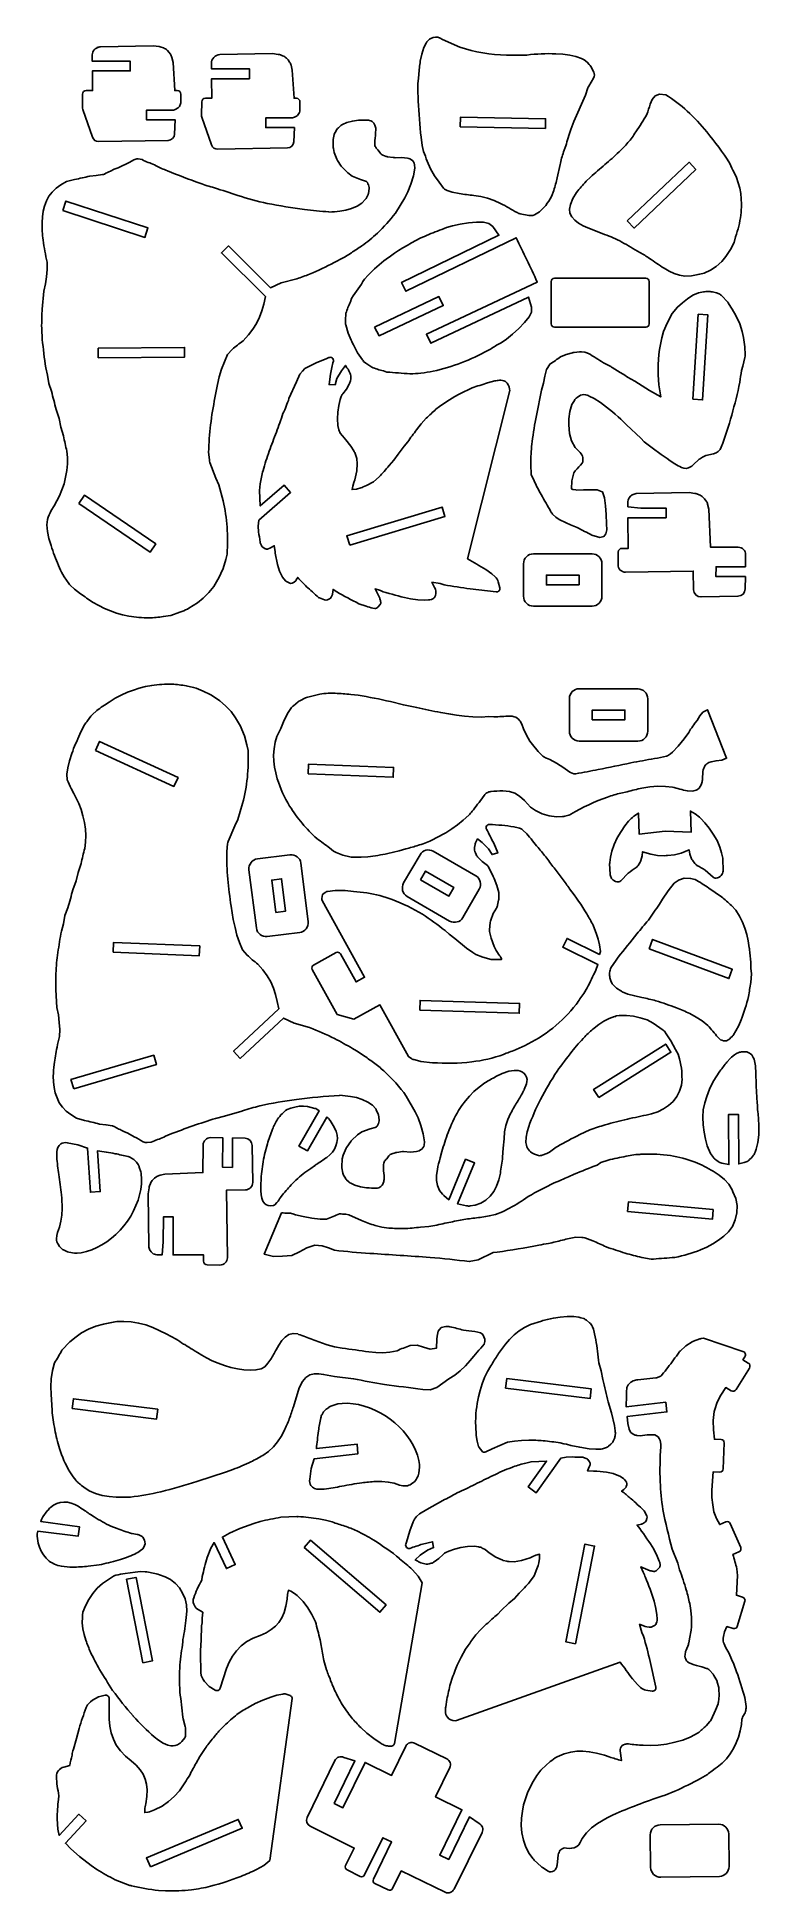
# Model space of a CAD drawing. Extents: x 0 to 446, y 0 to 1146.
import ezdxf

# ---------------------------------------------------------------- set-up
doc = ezdxf.new("R2010")
doc.units = 0
doc.layers.add('Layer_1', color=1, linetype='CONTINUOUS')

msp = doc.modelspace()

# ---------------------------------------------------------------- linework, layer by layer
at = {"layer": 'Layer_1'}
for points in [[(88.1, 1104, -0.145), (86.6, 1102.3), (85.7, 1101.8, -0.1361), (83.7, 1101.2), (67.6, 1101.2), (67.6, 1095.1), (85.3, 1095.1), (84.9, 1086.4, -0.3931), (80.9, 1082.5), (38, 1081.8, -0.3249), (34.1, 1084.5), (28.2, 1101.6, -0.0823), (28, 1103), (28.1, 1111, -0.411), (30.3, 1113.3), (34.2, 1113.3), (34.1, 1125.4), (57.5, 1125.4), (57.5, 1131.4), (34, 1131.4), (34, 1134.6, -0.1263), (34.7, 1137.6, -0.1498), (37.4, 1139.9), (37.1, 1139.8, -0.112), (39.2, 1140.3), (71.7, 1140.9), (75.4, 1140.4, -0.0536), (76.6, 1140.1), (78.1, 1139.6, -0.1155), (80.4, 1138.1), (81.4, 1137), (82.3, 1135.7, -0.0935), (83.2, 1133.7), (83.9, 1130.6), (85, 1113.3), (86.5, 1113.3, -0.4142), (88.8, 1111), (88.8, 1106.2, -0.1239), (88.1, 1104)], [(161.9, 1099.7, -0.1564), (160.2, 1097.5), (159.3, 1097, -0.1361), (157.2, 1096.4), (141.2, 1096.4), (141.2, 1090.4), (158.9, 1090.4), (158.4, 1081.6, -0.3931), (154.5, 1077.8), (111.5, 1077, -0.3249), (107.6, 1079.7), (101.7, 1096.8, -0.0896), (101.5, 1098.3), (101.6, 1106.3, -0.411), (103.9, 1108.5), (107.8, 1108.5), (107.7, 1120.6), (131.1, 1120.6), (131.1, 1126.7), (107.6, 1126.7), (107.6, 1129.9, -0.41), (112.8, 1135.5), (145.3, 1136.1), (148.9, 1135.6, -0.0536), (150.2, 1135.3), (151.6, 1134.8, -0.1155), (153.9, 1133.3), (154.9, 1132.3), (155.9, 1130.9, -0.0935), (156.8, 1128.9), (157.5, 1125.9), (158.6, 1108.5), (160.1, 1108.5, -0.4142), (162.3, 1106.2), (162.3, 1101.4, -0.114), (161.9, 1099.7)], [(251.6, 1052.3), (250.9, 1052.9), (248.2, 1056.6), (245.4, 1060.6), (242.8, 1065), (240.8, 1069.6, 0.0106), (238.6, 1075.7), (237.8, 1079.3), (237.1, 1084.4, -0.0146), (235.3, 1106.8, -0.0246), (235.2, 1119.1), (235.6, 1123, -0.0133), (236.6, 1131.5), (237.5, 1135.7), (238.7, 1139.8), (240.1, 1142.5, -0.1563), (243.1, 1145.5, -0.2471), (248.8, 1145.7), (250.2, 1144.9), (260.9, 1140.1, 0.0697), (289.8, 1135.1, 0.0164), (302.4, 1135.2, -0.0391), (320.2, 1136), (324.5, 1135.7), (328.9, 1135.1), (332.6, 1134.3), (336.1, 1133.1, -0.0779), (337.8, 1132.2), (339.6, 1130.8), (340.9, 1129.4, -0.0621), (341.8, 1128.2), (343.7, 1124.6, -0.2338), (343.6, 1121), (340.6, 1115.9, 0.0492), (340.1, 1114.9), (338.6, 1110.5), (331.3, 1094.2), (329.5, 1089.2, 0.0058), (326.4, 1079.1), (325, 1075.4, 0.0225), (322.9, 1067.5), (321.1, 1059.4, -0.0215), (319, 1051.6), (317.6, 1047.8, -0.0074), (314.1, 1042.3), (310.2, 1038.4), (308.2, 1037.1, -0.2031), (303.6, 1036.1), (298.2, 1037.1, -0.0847), (296.3, 1037.9, 0.0202), (286.1, 1043.5), (282.1, 1045.3), (278.1, 1046.8), (273.9, 1047.9), (269.7, 1048.5, -0.0101), (260.6, 1049.6), (256.2, 1050.5), (253.1, 1051.6, -0.0667), (251.6, 1052.3)], [(422.8, 1007.6), (422.8, 1007.6), (419.3, 1004.5), (415.7, 1002.3), (411.9, 1000.4, -0.0077), (404.1, 998.9), (400, 998.6), (396.7, 999.2), (393.4, 1000.3), (390.2, 1001.7), (387.1, 1003.5, -0.0121), (378.1, 1009.6, 0.0216), (372.1, 1013.3), (369.2, 1014.8, 0.025), (358.3, 1021.1), (354.5, 1022.9, -0.0137), (348.9, 1025), (343.1, 1027.2, -0.0231), (337.1, 1029.8), (334.3, 1031.4), (331.9, 1033.2), (330.1, 1035.3), (329, 1037.5), (328.7, 1040.1), (329.4, 1042.9), (330.7, 1046.6), (333.1, 1050.4, -0.0171), (338.9, 1057.2), (341.7, 1059.8, -0.0077), (350.5, 1067.5, 0.0131), (359.3, 1075.4, 0.0189), (364.8, 1081.1, 0.0172), (369.7, 1087.7, 0.0147), (376.4, 1098.5, 0.0185), (378.6, 1104.9), (379.8, 1107.8), (381.6, 1110), (384.2, 1111.1), (388.1, 1110.7, -0.0505), (401.4, 1100.6, -0.0325), (413.5, 1087.7, -0.0296), (427.7, 1068.3, 0.0663), (430.4, 1062.7), (431.8, 1059.5), (432.9, 1056.2), (433.8, 1052.9), (434.4, 1049.6), (434.7, 1046.3), (434.9, 1043, -0.0279), (434.5, 1036.3, -0.0532), (431.2, 1023), (430.4, 1019.5), (428.1, 1015), (425.3, 1010.7), (422.8, 1007.6)], [(180.2, 1038.2, 0.025), (186.9, 1038.8), (190.5, 1039.4), (194.2, 1040.5), (197.6, 1041.9), (200.5, 1043.8), (202.7, 1046.1, 0.0739), (203.1, 1046.5), (204.3, 1049, 0.0807), (204.5, 1049.7), (205, 1052.7, 0.1382), (204.2, 1055.7), (203.9, 1056.4, 0.2108), (202.7, 1057.4), (199.7, 1058.4), (194.5, 1060.4), (191.9, 1062.4), (188.3, 1065.9, -0.0509), (187.8, 1066.5), (185.5, 1070.1, -0.0538), (185.1, 1070.8), (183.5, 1075.1), (182.9, 1077.4), (182.8, 1078.1), (182.7, 1081.8, -0.0771), (182.8, 1083.1), (183.5, 1086.2, -0.0794), (184, 1087.4), (185.1, 1089.3, -0.0812), (186, 1090.3), (187.6, 1091.7, -0.0672), (188.5, 1092.3), (191.2, 1093.5), (194.7, 1094.4), (198.5, 1094.9, -0.0195), (204.5, 1094.9, -0.1996), (207.4, 1093.6, -0.1353), (208.6, 1091.8), (208.9, 1090.7, -0.0744), (209.1, 1089.5), (209, 1086.9, 0.0166), (208.5, 1081, 0.0669), (208.6, 1079.4, 0.1607), (209.8, 1077.2), (210.4, 1076.6), (211.7, 1074.8, 0.1461), (213.5, 1073.4), (215.5, 1072.6, 0.0532), (216.4, 1072.4), (219.9, 1071.9, 0.0416), (221.1, 1071.8), (224.9, 1071.9), (228.6, 1071.5, -0.1027), (230.2, 1071), (231.1, 1070.5, -0.2431), (233.1, 1067.4), (233.3, 1065.4), (232.4, 1060.6), (230.8, 1055.5), (228.9, 1050.7), (227.1, 1047), (221.2, 1037.5, -0.0371), (210.1, 1025.2, -0.0345), (200.4, 1017.3, 0.0125), (194, 1013), (189.7, 1010.4, 0.0072), (183.5, 1007.1, -0.0249), (168.2, 999.9, -0.0147), (160.3, 997), (150.7, 994.5), (144.1, 991.5), (118.1, 1017.3), (113.8, 1013), (141, 986.1), (140, 981.4), (138.7, 977.2), (137.3, 973.2), (135.4, 969.4), (133.2, 965.8), (130.5, 962.3), (127.2, 958.7, 0.0117), (120.4, 953.4), (117.5, 950.2), (115.6, 945.8), (113.9, 941.2), (112.4, 936.4), (111.3, 931.7, 0.0069), (108.3, 915.2, 0.0225), (106.3, 898.4, 0.0154), (105.9, 889.9), (106.4, 885.1, 0.067), (106.7, 883.5), (110.4, 873.9), (112.2, 869.8), (114.9, 859.9, -0.0728), (117.3, 827), (116.5, 823.6), (114.8, 818.1), (111.9, 811.8), (111.6, 811.2), (109, 807), (106.1, 803.3), (102.6, 799.8), (99, 796.8), (93.7, 793.5), (92.9, 793, -0.0065), (88.1, 791), (82.5, 789.1), (77.9, 788.3, -0.0193), (69.1, 787.5, -0.0363), (56.7, 788.7), (52.8, 789.5), (49, 790.5), (45.3, 791.8), (41.6, 793.3), (38, 795.2), (34.2, 797.2, 0.0061), (26.8, 802.4), (23.1, 805.2), (20.4, 807.8, -0.0474), (19.6, 808.7), (16.6, 813), (15.8, 814.3, -0.026), (13.2, 820, -0.0206), (8.6, 832.2), (7.3, 836.6), (6.3, 841), (5.9, 845), (6.3, 848.4, -0.0149), (8.7, 853.8), (10.5, 856.7), (13.8, 863), (15.3, 866.6), (16.6, 870.4), (17.6, 874.4), (18.3, 878.5), (18.7, 882.6), (18.7, 886.6), (18.3, 890.5, -0.0094), (16.3, 899.9), (14.7, 905.4), (13.6, 910.7), (11.7, 916.3, -0.0045), (8.9, 927.6), (7.3, 932.3), (6.5, 937.4), (5.4, 942.1, -0.0169), (3.2, 959.6, -0.0161), (2.8, 968.3, -0.0121), (3.1, 978.3), (4.1, 989.3), (5.1, 993.8), (5.8, 998.3), (6.2, 1002.8), (6.1, 1007.2, -0.0203), (3.7, 1020.9, -0.036), (3.1, 1031.7), (3.3, 1035.2), (3.8, 1038.7), (4.6, 1041.9), (5.7, 1045.1), (7.3, 1048), (9.2, 1050.6), (11.7, 1053), (14.6, 1055.1), (18.2, 1057.1), (23.1, 1058.4, 0.0166), (32.5, 1060.4), (36.4, 1060.7), (40.4, 1061.4, 0.0716), (41.5, 1061.7, -0.0166), (45.3, 1063.5), (47.6, 1064.7), (50, 1065.6), (57.2, 1069.1), (59.8, 1070.5, -0.16), (62.3, 1071), (64.8, 1070.6, 0.0201), (72.4, 1067.4), (73.4, 1066.7, 0.0142), (80.4, 1063.7, 0.0095), (100.5, 1056, 0.0215), (109.5, 1053.2, -0.0044), (123.9, 1048.5, 0.0279), (142.1, 1043.6, 0.0205), (165, 1039.9, 0.0069), (180.1, 1038.3), (180.2, 1038.2)], [(190.4, 969.6), (190.3, 971.3), (190.7, 975.7, -0.0475), (193.4, 982.7), (194.2, 984.9, -0.0035), (202.2, 996.7), (204.4, 999.2, -0.0443), (215.6, 1009.2, -0.0469), (236.6, 1022, -0.0257), (247.1, 1026.4, -0.008), (252.7, 1028.6), (256.5, 1029.7), (261.2, 1030.7), (266.3, 1031.5), (271.3, 1031.9), (275.7, 1031.9), (278.9, 1031.2), (281.4, 1029.2), (285.1, 1023.9), (225, 994.8), (227.7, 989.3), (295.8, 1022.3, -0.0044), (308.8, 995), (240.4, 962.7), (243, 957.2), (303.3, 985.7), (305.2, 979.5), (305.2, 976.3), (303.7, 973.4), (301, 969.9), (297.5, 966.3), (293.6, 962.8), (289.9, 959.8), (286.6, 957.5), (284.4, 956.4, -0.0189), (278.3, 952.7, -0.0717), (244.5, 939.9, -0.0203), (237, 938.7, -0.0265), (230.2, 938.3, -0.0035), (215.9, 939.4), (213.8, 940.2, -0.0509), (206.6, 942.4), (202.9, 944.9), (201.6, 946, -0.0688), (200.9, 946.9), (197.9, 951.3), (195.7, 955.3, 0.0167), (193.8, 959.1), (192.1, 963.4), (190.5, 968.5, -0.0688), (190.4, 969.6)], [(317.4, 969.1), (317.4, 995.3, -0.4142), (319.5, 997.3), (375.9, 997.3, -0.4142), (377.9, 995.3), (377.9, 969.1, -0.4142), (375.9, 967.1), (319.5, 967.1, -0.4142), (317.4, 969.1)], [(421.6, 987.4, -0.0616), (423, 986.2), (426, 983, -0.0469), (426.7, 982.1), (428.4, 979.4), (429.1, 978.2), (431.5, 974.4), (433.8, 969.1), (435.3, 964.5), (436.1, 960.7), (437, 954.9), (437.1, 950.1, -0.0681), (437, 948.4), (435.7, 943), (434.9, 940.3, 0.0087), (433.9, 933.1, -0.0361), (422.4, 893, -0.2433), (417.7, 888.9), (412.9, 887.8, 0.0753), (411.2, 887.1), (409.8, 886.2, 0.0499), (408.8, 885.5), (405, 882, -0.0535), (403.4, 880.8, -0.2693), (397.9, 880.5, -0.0187), (393.7, 882.7), (390.9, 884.5), (389.1, 886), (385.3, 888.5), (379.8, 892.5), (374.9, 896.3), (372.8, 898.5), (363.8, 906.8), (362.1, 908.6, 0.0366), (347.8, 920.5), (343.9, 923.1), (340.9, 924.6, 0.0541), (339.7, 925.1, 0.1638), (335.5, 925.1), (333.4, 923.7, 0.1094), (331.7, 921.8), (330.2, 919.4), (329, 915), (328.3, 910.6), (328.2, 906.8), (328.8, 901.4), (330, 896.9), (332.3, 892.8), (335.3, 889.6, -0.2858), (336.6, 883.1, 0.0123), (332.3, 878.4, 0.1332), (330.9, 875.5), (330.2, 872.2), (330, 867.2), (330.7, 866.9), (332.7, 866.6), (332.8, 866.5), (337.4, 866.7, 0.0112), (345.8, 866.7), (348.9, 865.5), (349.1, 865.4), (350.3, 861.6), (351, 856.8), (351.3, 851.5, 0.0091), (351.8, 842), (351.2, 839.4), (349.9, 837.9), (347.4, 837.3), (342.5, 838.7, -0.012), (333.5, 843.4), (329.3, 845, 0.0088), (322.3, 848.4), (320.3, 849.8), (318.3, 851.7, -0.0737), (317.2, 853.1, 0.0058), (311.2, 863.7, -0.0177), (306.8, 872.2), (305.1, 876.2, -0.0217), (304.8, 884.2, -0.0255), (305.6, 896.4, -0.0181), (308.3, 912.5), (311.4, 928.2), (312.6, 932.6), (313.4, 936.9), (314.6, 941), (316.8, 944.4, 0.0063), (323.1, 948.7), (326.7, 950.3), (330.6, 951.3, -0.04), (331.5, 951.5), (334.8, 951.8, -0.057), (336.1, 951.8), (338.2, 951.6, -0.0968), (340.4, 950.8, -0.0233), (349.6, 945.1), (353.8, 943, 0.0314), (355.4, 942, 0.0136), (362.2, 937.9), (364.6, 936.2), (369, 933.7), (378, 928), (385, 924), (383.9, 931.4, -0.0744), (384.8, 956.5), (385.7, 960.5), (386.8, 964.5), (388.9, 969.5), (392, 975.5), (395.3, 979.5), (398.4, 982.2), (401.6, 984.7), (404.9, 986.8), (408.4, 988.3), (411.5, 988.9, -0.0545), (412.8, 989.1), (415.5, 989.1, -0.0545), (416.9, 988.9), (419.5, 988.3, -0.0955), (421.6, 987.4)], [(285.7, 806.1, -0.246544), (285.2, 804.3, -0.246544), (283.5, 803.6), (267.4, 805.5, -0.0143), (251.3, 808), (248.9, 808.7), (243.8, 809.6), (245.4, 806.4), (245.9, 805.3, -0.2542), (245.3, 800.1, -0.1572), (244.4, 799.4), (243.4, 799, -0.0739), (241.6, 798.6), (239.1, 798.4), (235.1, 798.7), (230.6, 799.4, -0.0251), (215.4, 803.2, -0.0497), (212.1, 804.4), (208.7, 805.4), (211.5, 799.8, -0.0284), (212.1, 797.7, -0.2469), (211.7, 795.8), (210.3, 794.1, -0.2473), (208.5, 793.4), (207.2, 793.6, -0.0407), (203.1, 794.7), (198.6, 796.3, -0.011), (185, 803.6), (182.7, 805.1), (182.4, 802.2, -0.081), (182.2, 801.6), (181.6, 800.3, -0.1684), (180.6, 799.3), (179.2, 798.6, -0.221), (177.5, 798.6), (174.3, 799.9, -0.0778), (173.8, 800.2, -0.0087), (166.2, 807, 0.0145), (161.5, 811.7), (160.9, 812.5), (160, 811, -0.0688), (159.7, 810.5), (159, 809.8, -0.1025), (158.3, 809.3), (157.4, 809, -0.2157), (155.7, 809.1), (153.9, 810, -0.101), (153.3, 810.5), (151.4, 812.8), (151.2, 813.2), (149.6, 816.5), (148.4, 820.6, -0.0212), (146.9, 828.5), (146.4, 832.1), (143.7, 830.6), (142.6, 830.2, -0.2382), (140.8, 830.3), (139.3, 831.3, -0.1538), (138.5, 832.2), (137.8, 833.9, -0.0694), (137.7, 834.4, 0.0108), (136.7, 840.7), (136.5, 844.3), (136.9, 847.9), (156.5, 865), (152.5, 869.6), (137.8, 856.7), (137.2, 866.3), (137.8, 870.4, -0.0203), (139.5, 878.5, -0.0199), (143.3, 890.5, -0.0043), (147.7, 902.2, 0.0122), (151.8, 913.7, 0.032), (155.5, 923), (160.1, 933.3), (162.3, 938.1), (163.8, 940), (165.3, 941.5), (167, 942.5), (172.2, 945), (178.9, 947.7), (180.1, 948.3, -0.280968), (182.2, 948.1, -0.280968), (182.9, 946.2, 0.0112), (181.2, 938), (180.3, 931.7), (184, 931.5), (185.1, 935.4), (187.9, 940.2), (190.3, 943.5), (191.3, 942, -0.0914), (192.5, 940.2), (193.2, 938.6, -0.1433), (193.6, 935.3), (193.4, 934, -0.0907), (192.7, 931.9), (191, 928.9), (188.7, 926, 0.0876), (187.7, 924.2), (187.1, 922.4), (186.2, 918.8), (185.6, 914.7), (185.4, 910.5), (185.7, 906.3), (186.3, 903.7, 0.0946), (187.2, 901.7), (188.5, 899.9), (190.6, 897.6), (193.6, 893.7), (195.5, 890.7, -0.049), (196.1, 889.6), (196.9, 887.3, -0.0586), (197.3, 885.9), (197.7, 882.8), (197.3, 878.3), (196.2, 872.8), (195.5, 871.1), (194.9, 869), (194.5, 866.8), (197.1, 867.1), (199.9, 867.9, 0.0432), (201.4, 868.4), (203.4, 869.3), (207.6, 871.5), (211.1, 874.6, 0.0197), (217.3, 881.6), (220.2, 884.9), (220.3, 884.9), (222.9, 888.7), (226.7, 893.7), (228.8, 896.2, -0.0078), (234.3, 903.8), (237.2, 907.5), (240.3, 910.9, -0.0091), (246.2, 916.4), (248.4, 918.2), (252.9, 921.3), (257.8, 924.3), (260.6, 925.8, 0.0096), (265.4, 928.1), (268.6, 929.6, -0.0047), (278.1, 932.7), (282.6, 933.9, -0.0265), (285.4, 934.3, -0.161), (289.1, 933.5, -0.2315), (291.7, 928.9), (291.8, 928), (265.8, 824.1, 0.004), (277, 817.5), (280.7, 814.7), (282.8, 812.9, -0.1564), (284.7, 809.8), (285.7, 806.1)], [(365.5, 861.6, -0.2511), (369.9, 864.3), (402.5, 864.9), (406.1, 864.4, -0.0536), (407.4, 864.1), (408.8, 863.6, -0.1155), (411.1, 862.1), (412.1, 861.1), (413.1, 859.7, -0.0935), (414, 857.7), (414.7, 854.6), (415.8, 831.2), (432.9, 831.2, -0.4175), (437.4, 826.6), (437.3, 819.1), (419.2, 819.1), (419.1, 813.1), (437.3, 813.1), (437.2, 805.4, -0.4058), (432.7, 800.9), (409.9, 800.5, -0.4142), (405.3, 804.9), (405.1, 816.5), (363.3, 815.8, -0.202757), (360, 817.1, -0.202757), (358.7, 820.4), (358.8, 828.2, -0.4106), (361.1, 830.5), (365, 830.5), (364.8, 849.4), (388.3, 849.4), (388.3, 855.4), (372.8, 855.4), (364.8, 856.2), (364.7, 858.7, -0.1263), (365.5, 861.6)], [(300.3, 821, -0.4142), (306.4, 827.1), (342.7, 827.1, -0.4142), (348.7, 821), (348.7, 800.9, -0.4142), (342.7, 794.8), (306.4, 794.8, -0.4142), (300.3, 800.9), (300.3, 821)], [(186.7, 492.6, 0.0154), (160.1, 490.1, 0.0269), (137.5, 486.1, 0.0189), (126.7, 483), (126.3, 482.9), (115.7, 479.8), (110.2, 478.4, 0.0162), (82.1, 468.6), (79.3, 467.4), (78.2, 466.7, 0.0201), (70.5, 463.7), (68, 463.4, -0.16), (65.5, 464, 0.0159), (59.9, 467.1), (55.9, 469.2), (53.5, 470.2, 0.0238), (50.4, 471.8), (47.5, 473.3, 0.0716), (46.5, 473.7), (42.5, 474.5), (38.5, 474.9, 0.0166), (29.2, 477.1), (24.3, 478.6), (20.8, 480.7), (17.9, 482.9), (15.6, 485.4), (13.7, 488.1), (12.3, 491), (11.2, 494.2), (10.5, 497.5), (10.1, 500.9), (10, 504.5, -0.0238), (10.5, 511.7, -0.0228), (12.3, 522.3, -0.0056), (13.8, 528.9), (14, 533.2), (13.7, 537.7), (13.1, 542.3), (12.2, 546.8), (11.6, 557.8, -0.0121), (11.6, 567.9, -0.0232), (12.8, 580.9, -0.0101), (15, 594), (16.3, 598.6), (17.2, 603.7), (19, 608.4, -0.0045), (22.1, 619.6), (24.1, 625.1), (25.4, 630.3), (27.1, 635.8, -0.0094), (29.4, 645.2), (29.9, 649), (30, 653.1), (29.8, 657.1), (29.2, 661.2), (28.3, 665.3), (27.1, 669.1), (25.7, 672.8), (22.6, 679.1), (21, 682.1, -0.0149), (18.6, 687.6), (18.4, 691), (18.9, 695), (20, 699.3), (21.4, 703.8, -0.0206), (26.4, 715.7, -0.026), (29.2, 721.4, -0.032), (31.1, 724), (33.2, 726.9, -0.0474), (34, 727.7), (36.8, 730.3, -0.0209), (44.5, 735.5), (48.1, 737.9), (51.9, 739.9), (55.7, 741.6), (59.4, 743), (63.1, 744.2), (66.9, 745.1), (70.8, 745.8, -0.0365), (83.3, 746.6, -0.0189), (92.1, 745.6), (96.6, 744.6, -0.0055), (102.6, 742.3), (106.9, 740.3), (107.7, 739.9), (112.9, 736.4), (116.4, 733.3), (119.8, 729.7), (122.5, 725.9), (125, 721.7), (125.4, 721), (128.1, 714.6), (129.5, 709.1), (130.3, 705.7, -0.0338), (129.8, 689, -0.0355), (126.9, 672.9), (123.9, 663), (122, 659), (118, 649.5, 0.067), (117.6, 647.9), (117.1, 643.2, 0.0296), (117.7, 626.2, 0.0147), (119.8, 609.5), (121.1, 601.2), (122.2, 596.4), (123.4, 591.6), (125, 587), (126.8, 582.6), (129.6, 579.2, 0.0117), (136.2, 573.7), (139.4, 570.1), (142, 566.4), (144.2, 562.8), (145.9, 558.9), (147.2, 554.9), (148.3, 550.6), (149.2, 546), (121.3, 519.9), (125.4, 515.4), (152.1, 540.4), (158.7, 537.2), (168.2, 534.5, -0.0298), (183.6, 527.7, -0.0151), (194.8, 521.5), (197.2, 520.2), (201.4, 517.5, 0.0125), (207.6, 513, -0.022), (214.1, 507.7, -0.049), (227.9, 492.2), (233.5, 482.5), (235.2, 478.7), (237, 473.9), (238.4, 468.8), (239.1, 463.9), (238.9, 461.9, -0.2431), (236.8, 458.9), (235.8, 458.4, -0.1027), (234.2, 457.9), (230.6, 457.6), (226.2, 457.9), (225.5, 457.9), (222, 457.4, 0.0532), (221.1, 457.2), (219.1, 456.5, 0.1461), (217.2, 455.2), (215.9, 453.4), (215.3, 452.9, 0.1607), (214, 450.7, 0.0669), (213.8, 449, 0.0166), (214.2, 443.2), (214.2, 440.6, -0.0744), (214, 439.4), (213.6, 438.3, -0.144), (212.2, 436.3, -0.1822), (209.5, 435.3, -0.0195), (203.4, 435.5), (199.7, 436.1), (196.2, 437.1), (193.6, 438.4, -0.0672), (192.7, 439), (191.1, 440.4, -0.0812), (190.3, 441.5), (189.2, 443.4, -0.0794), (188.7, 444.6), (188.1, 447.8, -0.0771), (188.1, 449), (188.3, 452.8), (188.4, 453.4), (189, 455.7), (190.8, 459.9, -0.0538), (191.2, 460.7), (193.6, 464.1, -0.0509), (194.2, 464.8), (197.8, 468.2), (200.5, 470.1), (205.7, 471.9), (208.8, 472.8, 0.2245), (210.1, 473.9), (210.8, 475.3), (211.2, 476.8, 0.0827), (211.2, 477.4), (210.8, 480.5, 0.0807), (210.6, 481.1), (209.4, 483.7, 0.0739), (209.1, 484.2), (207, 486.5), (204.1, 488.5), (200.7, 490), (197.1, 491.2), (193.5, 491.9, 0.025), (186.8, 492.7), (186.7, 492.6)], [(157.1, 732.1, -0.0674), (158.2, 733.3), (161.2, 735.7, -0.0523), (162.2, 736.4), (165.6, 738.1, -0.0424), (167.1, 738.6), (174.5, 740.4, -0.025), (179.7, 741), (184.1, 741, -0.0147), (193.6, 740.2), (198.2, 739.8, -0.0175), (218.1, 735.8), (226.2, 733.8, -0.0116), (234.4, 732.1, 0.0091), (249.2, 729.1, -0.0121), (258.9, 727.5), (263.9, 726.8), (269.1, 726.4), (274.2, 726.3), (278.9, 726.6), (281.9, 726.4, 0.0101), (292, 726.9, -0.0844), (294.5, 726.5, -0.1728), (297.9, 724.2, -0.0812), (299.2, 722), (300.2, 719.1), (302.1, 715.2), (304.2, 711.4), (305.8, 709.3), (309.3, 705.1), (312.3, 702.2, 0.0755), (314.4, 700.9), (316.5, 700), (320.7, 697.8), (325.2, 695), (328.3, 692.6, 0.1932), (332.6, 691.3, 0.0091), (346.5, 693.9, 0.0017), (366.6, 698, -0.0049), (381.1, 700.6, 0.016), (388.6, 702.2, 0.1192), (391.1, 703.5), (392.3, 704.6), (395.8, 708.4), (399.4, 712.8), (402.3, 716.7), (403.5, 718.8, 0.017), (406, 722.5), (407.5, 724.2), (409.2, 727), (411.1, 729.4), (414, 730.8), (425.7, 700.8), (422.8, 699.7), (419.2, 699.3), (416.1, 698.7), (414.8, 698.2, 0.1182), (412.5, 696.5, 0.1332), (411.1, 692.6), (410.8, 687.9, -0.0299), (410.4, 685.7, -0.1931), (407.7, 681.6, -0.1433), (404.4, 680.6), (401.5, 680.7, -0.0151), (392.2, 683), (387.9, 683.4), (383.2, 683.6), (378.3, 683.2), (373.4, 682.4, 0.0137), (364.4, 680.2), (360.4, 679.3, 0.0208), (352.2, 676.9, 0.0487), (329.6, 666.3, -0.0616), (328.3, 665.7), (325.8, 665, -0.0618), (324.4, 664.8), (320.7, 664.6), (316.2, 665.3), (311.8, 666.6), (307.8, 668.5), (304.7, 670.7), (301, 674.7), (297.9, 677.5), (294.9, 679.3), (291.6, 680.3), (287.5, 680.7, 0.0092), (280.1, 680.3, 0.09), (277.6, 679.5, 0.0825), (276.2, 678.1, 0.0039), (269.5, 669), (268.7, 668.2, -0.0516), (266.5, 665.7), (263.1, 662.6), (259.6, 659.8), (256, 657.2, -0.0426), (240.5, 648.8, -0.0145), (236, 647.3), (235.4, 647.1, -0.0101), (227.6, 644.8), (223.6, 643.6), (216.5, 642, -0.0257), (204.2, 640), (200, 639.7), (194.5, 639.7, -0.0567), (193.1, 639.9), (188.8, 640.9), (184.6, 642.6, -0.0763), (183, 643.5), (180.6, 645.5, 0.0076), (172.7, 651.2, -0.0707), (155.9, 671.3, -0.0652), (148.3, 688.2), (147.3, 691.8), (146.6, 695.4), (146.2, 699.1), (145.9, 702.8), (146.3, 706.7), (147, 710.7), (148, 714.3), (150.4, 719.3), (152.6, 724.4), (155, 729.2), (157.1, 732.1)], [(328.6, 717.6), (328.6, 737.7, -0.4142), (334.7, 743.8), (371, 743.7, -0.4142), (377, 737.6), (377, 717.5, -0.4142), (370.9, 711.4), (334.6, 711.5, -0.4142), (328.6, 717.6)], [(421.7, 627.9), (420.6, 627.2, -0.1655), (419.3, 626.8), (418.7, 626.8, -0.1662), (417.5, 627.3), (412.4, 631.7, 0.0198), (407.4, 634.7, -0.1067), (406.1, 635.9), (404.6, 637.8, -0.0706), (404.1, 638.8), (403, 641.7), (402.6, 644.2), (397.6, 642.3), (393.5, 641.2), (389.3, 640.7, 0.0309), (387.3, 640.6), (383.1, 640.8), (379, 641.6), (373.8, 643.1), (373.6, 640.6), (372.7, 637.6, -0.0706), (372.3, 636.6), (371, 634.5, -0.1067), (369.8, 633.3, 0.0198), (365, 629.9), (360.3, 625.2, -0.1662), (359.1, 624.6), (358.5, 624.5, -0.1655), (357.2, 624.8), (356, 625.4, -0.1536), (354.4, 627.2, -0.0982), (353.8, 629.3), (353.5, 635.6, -0.0598), (353.6, 636.5), (354, 639.8), (354.9, 643.5), (356.3, 647.6), (358.2, 651.6), (360.5, 655.5), (362.9, 659), (365.2, 662, -0.0137), (368.4, 665.1), (371.2, 667), (371.7, 654), (387.8, 655.8), (403.9, 655.2), (403.4, 668.2), (406.3, 666.6, -0.0137), (409.8, 663.6), (412.3, 660.9), (414.9, 657.6), (417.5, 653.9), (419.8, 650), (421.5, 646), (422.6, 642.5), (423.3, 639.2, -0.0598), (423.4, 638.2), (423.6, 631.9, -0.0927), (423.4, 630.5, -0.1811), (421.7, 627.9)], [(169.9, 570.4, -0.4142), (170.7, 573.1), (184.6, 580.8, -0.4142), (187.3, 580), (196.9, 562.7), (202.2, 565.6), (176, 613, -0.1515), (175.8, 614.1), (175.9, 615.6, -0.2067), (176.7, 617), (178.2, 618.2, -0.1436), (179.3, 618.6), (184.1, 619.1), (190.1, 619.1), (195.3, 618.5), (199.5, 618.2), (203.6, 617.7, -0.0495), (219.3, 613.6, -0.0413), (238, 604.5, -0.0092), (251.9, 594.5), (254.4, 592.1), (258, 589.5), (265.2, 583.6), (269, 580.8), (270.8, 579.6), (275.1, 578), (280.3, 576.5), (286.7, 576.5), (286.7, 577.2, 0.0202), (284.9, 579.8, -0.0253), (282.2, 584.5), (280.4, 589.7), (279.3, 593.8, -0.1452), (279.3, 594.9), (279.7, 599.3, -0.0679), (280.1, 600.9), (281.6, 604.9), (283.6, 608.3, 0.0806), (284.3, 610.1), (284.9, 613.1, 0.0483), (285, 614.2), (285, 618), (283.9, 622.3), (282.1, 626.6), (281.6, 627.9), (278.4, 634.1, 0.1196), (278.1, 634.6), (274.7, 637), (272.3, 639.5, -0.0907), (271.1, 641.3), (270.6, 642.5, -0.1433), (270.1, 645.8), (270.4, 647.5, -0.0914), (271.1, 649.5), (271.9, 651), (274.8, 648.8), (278.7, 644.8), (280.9, 641.3), (284.4, 642.4), (281.9, 648.3, 0.01), (277.5, 657, -0.26813), (277.5, 659, -0.26813), (279.3, 659.9, -0.0311), (294.4, 658.5), (297, 657.9, -0.1365), (299.9, 656.5), (302.4, 654.2, 0.0103), (309.3, 645.7, 0.0038), (314.7, 639.1, 0.0167), (319.8, 632.4), (322.4, 629), (324.2, 626.5, -0.02), (328.8, 620.1, -0.0324), (339.4, 604.7, -0.007), (343.3, 597.7), (345.3, 592.2), (346.4, 589), (347.2, 585.6), (347.9, 581.5), (347.2, 579.7), (327.2, 589.6), (324.5, 584.2), (346.2, 573.5), (344.9, 569.9, -0.0081), (339.6, 559), (337.6, 555.5, 0.0223), (332.9, 548.8, -0.1122), (300.9, 523.2, -0.022), (293.4, 520, -0.0093), (289.6, 518.6), (288, 517.9, -0.0548), (268.3, 513.3, -0.0473), (244.1, 512.8), (237, 513.6), (236.2, 513.7), (232.6, 514.7, -0.0881), (230.7, 515.6), (229.3, 516.6), (211.6, 548.5), (195.6, 539.6), (185.3, 542.6), (169.9, 570.4)], [(270.8, 628.3, -0.4142), (273, 620), (262.9, 602.5, -0.4142), (254.7, 600.3), (228.5, 615.5, -0.4142), (226.3, 623.8), (236.4, 641.2, -0.4142), (244.6, 643.4), (270.8, 628.3)], [(142.1, 590.7, -0.4142), (135.4, 596), (130.8, 632, -0.4142), (136.1, 638.7), (156.1, 641.2, -0.4142), (162.9, 636), (167.4, 600, -0.4142), (162.1, 593.2), (142.1, 590.7)], [(406.3, 625.9, -0.0169), (414.7, 620.7), (422.5, 615.3, -0.0184), (428.7, 609.8), (431.3, 607), (433.6, 603.3), (435.5, 599.6), (436.9, 595.8), (438.1, 592), (439, 588), (439.7, 583.8, -0.1296), (439.9, 582.7, -0.0107), (440.7, 574.8), (440.7, 571.2), (441.1, 567.6), (440.6, 562.3, -0.0083), (439.2, 553.7, -0.0333), (434.7, 539.2), (433.2, 535.7), (431.5, 532.4), (430, 530, -0.0576), (429.3, 529.2), (428.2, 528.1, -0.0618), (427, 527.2), (425.6, 526.3, -0.1407), (421.9, 527, -0.0928), (420.3, 528.5, 0.0097), (414.1, 535.8), (410.6, 538.6), (406.9, 541), (402.9, 543.1, 0.0205), (394.7, 546.7, 0.011), (382.1, 551.1, 0.016), (373.4, 553), (369, 554), (364.8, 555.2), (361.3, 556.6, -0.0469), (360.3, 557.2), (357.7, 558.9, -0.0645), (356.6, 559.9), (355.5, 561.1, -0.1064), (354.3, 563.3), (353.7, 565.3, -0.1142), (353.5, 568), (353.6, 569.3, -0.1235), (354.7, 572.1), (357.2, 575.6, -0.0246), (358.8, 578, 0.0064), (370.3, 592.3, -0.0054), (377.4, 600.9, -0.014), (384.3, 610.7), (386.2, 613.9), (389.6, 618.9), (393.3, 623.6), (396.4, 625.7, 0.173), (396.7, 625.8), (399.4, 626.8), (403.5, 626.6), (406.2, 626), (406.3, 625.9)], [(310.7, 490), (310.8, 490.1, -0.0209), (321, 507.6, -0.0087), (330.2, 519.7, -0.0233), (338.1, 528.8, -0.0236), (343.9, 534.1), (346.9, 536.4), (350, 538.4), (353.2, 540), (356.5, 541.3), (356.6, 541.2), (357.6, 541.7), (359.4, 542), (363.8, 542), (368.2, 541.6), (372.4, 540.6), (376.6, 539.2), (380.4, 537.3), (386.5, 532.9, -0.0906), (388, 531.3, -0.0255), (391.2, 526.3), (394.2, 521), (395.7, 518), (396.7, 515.2, -0.0067), (398.1, 507.5, 0.0342), (398.2, 502.7), (397.8, 498.9), (396.7, 495.3), (394.9, 491.9), (392.7, 488.9), (389.9, 486.3), (386.7, 484.2), (383.2, 482.5), (379.4, 481.3, -0.0182), (366, 478.4), (364.6, 477.9, 0.0153), (350.7, 474.4, 0.0179), (341.3, 471.3), (335, 468.4, 0.0039), (321.2, 461.1), (320.5, 460.7), (316.3, 457.6, -0.07), (314.8, 456.8), (311.9, 455.7, -0.1264), (309.6, 455.4), (307.1, 456.3, -0.2504), (302.1, 461.8), (301.8, 463.6), (301.9, 466.7), (302.5, 470), (303.5, 473.3, -0.0297), (310.7, 490)], [(428.8, 516.2), (430.6, 517.6, -0.0619), (431.9, 518.4), (433.2, 519, -0.0911), (435.4, 519.6), (436.3, 519.6, -0.3097), (442.2, 516.1), (442.7, 515), (443.5, 510.8), (443.8, 506.1, 0.009), (444, 497.3, 0.0054), (444.6, 487.8, -0.035), (444.8, 483.9), (445, 482.4, -0.0183), (445.6, 473.2), (445.5, 468.3), (445, 463.5), (443.9, 459.4), (443.4, 457.6, -0.0888), (442.4, 455.7), (441.1, 454.1), (439.9, 452.9, -0.08), (438.3, 451.8), (436.6, 451.1), (433.2, 450.3), (433, 480.8), (426.9, 480.8), (427.1, 449.9), (422.8, 450.7, -0.107), (420.5, 451.7), (419, 452.8, -0.0829), (417.6, 454.2), (415.8, 456.7), (413.6, 461.5), (412.6, 465.5), (411.8, 469.9), (411.2, 474.5), (411, 479.2), (411.3, 483.7), (412.2, 487.9), (413.4, 492), (415.1, 496.4), (417.4, 501.1), (421.6, 507.6, -0.0091), (425.9, 513.2), (428.1, 515.6, -0.0371), (428.8, 516.2)], [(297.1, 507.9, -0.231195), (301.6, 505.1, -0.231195), (302.1, 499.8), (300.8, 496.3, -0.0387), (300.4, 495.4, -0.0111), (296.4, 488.5, 0.0156), (292.3, 481.4), (290.6, 477.7), (289.3, 474), (288.5, 470), (288.3, 465.8), (287.7, 460.1), (287.4, 454.4, -0.0044), (286, 444.5), (285, 440.4), (283.6, 436.6), (281.9, 433.3), (279.7, 430.3), (277.1, 427.9), (274, 426), (270.4, 424.8), (267.3, 424.3, -0.091), (265.2, 424.4), (259.6, 425.6), (270.1, 450.9), (264.5, 453.2), (254.1, 428.1), (251.1, 430.7, -0.0545), (250.2, 431.6), (248.4, 433.9), (247.1, 436.9), (246.6, 440), (246.6, 443.3), (247.1, 446.8, -0.0161), (248.8, 454), (249.8, 457.9, -0.0119), (253.8, 469.6, -0.0452), (260.2, 483.2), (262.2, 486.3), (264.4, 489.3), (266.9, 492.2), (269.7, 495), (272.9, 497.7), (276.4, 500.3, -0.0131), (283.2, 504.2), (287.1, 506.1), (291.2, 507.5), (294.5, 508, -0.0699), (297.1, 507.9)], [(138.5, 444), (138.6, 444.1, -0.0209), (140.4, 456.1), (142.2, 462.6, -0.0287), (145.3, 471.7, -0.0426), (148.5, 477.9, -0.0414), (151.2, 481.3), (152.8, 482.7), (152.8, 482.7), (153.3, 483.2), (154.3, 483.8), (156.7, 484.7), (159.2, 485.4), (161.8, 485.9), (164.5, 486), (167, 485.7), (171.4, 484.6, -0.0906), (172.6, 484.1), (174.1, 483.1), (161.6, 461.3), (166.9, 458.3), (178.9, 479.2), (179.8, 478.4), (181, 477), (183.4, 473, 0.0356), (184.6, 470.4), (185.2, 468.1), (185.4, 465.9), (185.1, 463.6), (184.5, 461.5), (183.6, 459.4), (182.3, 457.5), (180.7, 455.8), (178.8, 454.3, -0.0128), (172.6, 450.1, 0.0735), (171.3, 449.1), (168.9, 447.5, 0.0334), (159.8, 440.3), (156.8, 437.3, 0.0039), (150.7, 430.2, 0.0183), (148.8, 427.2, -0.07), (148.1, 426.4), (146.8, 425.1, -0.0713), (145.9, 424.6), (143.9, 424.4, -0.2506), (139.9, 426.4), (139.3, 427.3), (138.7, 429.1, -0.0428), (138.2, 433.1, -0.0299), (138.5, 444)], [(13.9, 399.2), (13, 400.6, -0.1455), (11.9, 404), (12.1, 406), (12.5, 407.9), (13.8, 411.3), (14.7, 414.9), (15.2, 418.7), (15.4, 422.8, 0.0209), (15, 431.2, 0.0119), (13.4, 443.7, -0.0174), (12.1, 454.5), (12.1, 457.7, -0.2341), (14.6, 462.7, -0.1698), (18.6, 463.3), (25.2, 462), (31.1, 460), (32.9, 432.8), (39, 433.2), (37.3, 458.4, -0.0082), (48.1, 456.6, -0.0154), (56.2, 454.8, -0.0899), (58.2, 453.9), (59.7, 452.9, -0.092), (61.3, 451.4), (62.3, 449.9, -0.0768), (63.1, 448.3), (64, 445.3, -0.0549), (64.3, 444), (64.5, 441.3), (64.4, 437.9), (64, 434.5), (63.3, 431.1), (62.3, 427.8), (61, 424.5), (59.5, 421.2), (57.8, 418), (55.8, 415), (53.6, 412.1), (51.2, 409.3), (48.6, 406.7), (45.9, 404.4), (43, 402.2), (40, 400.3), (36.9, 398.6), (33.7, 397.2), (30.5, 396.2), (27.2, 395.4), (24.8, 395.2, -0.0707), (23.1, 395.2), (19.5, 395.8, -0.0711), (17.9, 396.3), (16.3, 397.1, -0.1344), (13.9, 399.2)], [(102.5, 462, -0.4175), (107.1, 466.5), (114.6, 466.4), (114.5, 448.2), (120.6, 448.1), (120.7, 466.3), (128.4, 466.1, -0.4058), (132.8, 461.6), (133.1, 438.8, -0.4142), (128.6, 434.2), (117, 434.1), (117.5, 392.3, -0.202757), (116.1, 389.1, -0.202757), (112.8, 387.8), (105, 387.9, -0.411), (102.8, 390.2), (102.8, 394.1), (83.9, 394.1), (84, 417.5), (78, 417.5), (77.9, 402.1), (77.1, 394.1), (74.6, 394.1, -0.1263), (71.7, 394.8, -0.1498), (69.4, 397.5), (69.5, 397.2, -0.112), (69, 399.3), (68.6, 431.8), (69.1, 435.5, -0.0536), (69.4, 436.7), (70, 438.2, -0.1155), (71.5, 440.5), (72.5, 441.5), (73.9, 442.4, -0.0935), (75.9, 443.3), (78.9, 443.9), (102.4, 444.9), (102.5, 462)], [(406.3, 451.4, -0.0288), (417.5, 445.7), (421.2, 443.3), (424.5, 440.6), (427, 437.8), (429.2, 434.2, -0.0276), (429.6, 433), (431.3, 428.9), (432.2, 424.5), (432, 420), (431, 415.7), (429.4, 411.6), (426.8, 408.4), (423.9, 405.6), (420.7, 403.1), (417.2, 400.9), (413.5, 398.9), (409.6, 397.2, -0.0415), (393.8, 392.5, 0.0027), (380.6, 391.5, -0.0624), (379.1, 391.5), (373.3, 392.5, -0.0146), (363.1, 395.2, -0.01), (351.4, 399, 0.0105), (343.2, 402.8), (338.1, 404.6, 0.0756), (336.3, 404.9), (332.7, 405, 0.0218), (324.3, 403.2, -0.0102), (315.7, 401.1, 0.0127), (309.8, 400.1, -0.0098), (284, 395.7), (281.6, 395.5), (272.4, 391), (266.8, 389.9, 0.0158), (242.6, 392.5, 0.0029), (205.5, 395, -0.0153), (183.6, 397), (179.8, 398.5), (175.9, 399.6), (171.5, 400), (166.5, 398.4), (162, 396), (157.3, 393.8), (151.6, 393.2), (145.9, 393.1), (140.2, 394.5), (150.9, 420, -0.0193), (154.8, 419.8, -0.1323), (157.9, 419.5), (159.5, 418.9), (164.2, 417.8), (169.7, 416.8), (174.8, 416.2), (178.7, 416.2, 0.006), (186.7, 419.5, 0.0271), (190.6, 419.2), (192.5, 418.9), (200.3, 415.4, 0.0213), (208.7, 412.2), (212.9, 411.1), (217.1, 410.5, -0.0107), (226.3, 410.3, 0.0126), (236.8, 411.2), (241.8, 411.6, 0.0165), (251.8, 413.6, 0.0055), (261.3, 415.6, -0.0116), (270.2, 416.8, 0.0187), (279.1, 418.2), (279.2, 418.3), (283, 419.1), (287.3, 420.7), (291.7, 422.9, 0.0261), (303.2, 430.1, -0.0146), (319.3, 438.6), (322.6, 439.9, 0.0039), (331.5, 443.9, -0.0076), (345.8, 449.6), (348, 451.1), (352.5, 452.6, -0.016), (363.7, 455), (369.7, 456.1, 0.0576), (372.8, 456.2), (374.2, 456.3, -0.0448), (391, 455.4, -0.0458), (406.3, 451.4)], [(341.1, 352.2, -0.1324), (342.9, 349.7), (343.5, 348.3), (344.6, 343.5, -0.02), (346.7, 329.1), (346.8, 327.5), (348.2, 322.5), (349.2, 317.2, 0.0049), (352.6, 303.3), (354.6, 296.5), (356.5, 288.7), (356.9, 285.5, -0.0555), (357, 284.1), (356.8, 282.3, -0.089), (356.2, 280.2), (355.7, 279, -0.101), (354.2, 277.1), (352.8, 275.9, -0.0893), (351, 274.8), (349, 274.3, -0.0472), (347.3, 274.1), (344.9, 274.1), (340.9, 274.3), (335, 275.3), (329.5, 276.4), (326.8, 277.2), (325.3, 277.3), (323, 277.9, 0.0162), (312.4, 279.3, 0.0199), (303.5, 279.7), (299.1, 279.5), (294.7, 279.1), (290.4, 278.4), (280.9, 274.3), (277, 272.4, -0.3625), (274.5, 273), (272.9, 275.2, -0.0904), (272.6, 275.8), (271.7, 279.1), (271.1, 282.5, 0.0065), (270.7, 290.4), (270.8, 294.1, -0.0218), (271.7, 302.2), (272.5, 306.3), (273.5, 310.4), (274.8, 314.4), (276.3, 318.3), (278, 322), (280.1, 325.6, 0.0113), (284.4, 332.4, -0.0223), (289.1, 338.9), (291.7, 341.9), (294.5, 344.6), (297.6, 347.1), (301, 349.2), (304.7, 351), (311.4, 353.2, -0.0215), (318.8, 355), (323, 355.7), (327.3, 356.1), (331.4, 356.1), (334.5, 355.6, -0.0524), (335.8, 355.3), (337.5, 354.7, -0.08), (339.1, 353.7), (341.1, 352.2)], [(272.1, 346.4, -0.1425), (275.1, 344.9, -0.2557), (276.1, 339, 0.0076), (267.4, 328.9), (264.4, 325.5), (261.2, 322.4), (257.8, 319.7), (254.1, 317.6), (254.1, 317.5), (250.5, 314.8), (246.7, 312.2), (242.6, 310.7), (238.1, 311, -0.0059), (214.5, 314.1, -0.0158), (195.4, 317.6), (183.6, 319), (176.9, 320.3), (173.9, 320.7), (171, 320.6), (168.4, 319.9), (166, 318.4), (163.8, 315.8), (161.8, 311.9), (158.2, 300.3, -0.013), (155.7, 292.8, -0.0239), (152.5, 285.5), (150.6, 282), (148.4, 278.7), (145.9, 275.6), (142.9, 272.6), (139.3, 270.2, -0.0208), (132, 266.3, -0.0167), (120.9, 261.5), (117, 260), (98.7, 254.1, -0.0181), (76.4, 247.8, -0.0298), (57.6, 244.5), (57.5, 244.5, -0.0177), (48.9, 244.4), (44.5, 244.8), (40.1, 245.5), (36, 246.6), (32.2, 248.3), (28.8, 250.7), (27.3, 251.7, 0.0127), (25.2, 253.5, -0.0793), (23.9, 254.9), (22.2, 256.9), (20.1, 260.1, -0.0538), (13.8, 274.5, -0.0284), (10.9, 286.3, -0.0182), (9.2, 298), (8.6, 308.1), (8.5, 312.6), (8.7, 317.6), (9.4, 322.7), (10.8, 327.4, 0.0153), (15.3, 335.2), (20.2, 340.3), (24, 343.5), (27.4, 346), (31.7, 348.2), (36.3, 350), (40.9, 351.3, -0.0189), (49.2, 352.9), (53.6, 353), (58.1, 352.7), (62.6, 352), (67.1, 350.8), (71.4, 349.3), (79.7, 345.4), (85.8, 342.1, 0.0081), (90.3, 339), (91.1, 338.7), (92.2, 338), (94.1, 336.9), (95.1, 336.1, -0.0373), (97.6, 334.6), (99.1, 333.8), (101.6, 332.1), (104.6, 330.4), (108, 328.7), (111.7, 327.1), (115.7, 325.7), (119.7, 324.5), (123.8, 323.6), (127.7, 323), (131.5, 322.8), (135.1, 323), (138.3, 323.7), (140.5, 325), (142.5, 327.1), (144.3, 329.6, 0.0115), (147.6, 335.5), (149.3, 338.4), (151.1, 341.1), (153.1, 343.3), (155.4, 344.9), (158, 345.6), (161, 345.3), (161.3, 345, -0.011), (170, 341.9, 0.0136), (179, 338.6), (183.6, 337.3), (188.3, 336.5, -0.0046), (204.8, 334.1), (209.1, 333.7), (213.4, 333.6), (217.8, 334), (222.2, 334.9, -0.0157), (230.3, 338.1), (234.7, 338.3), (238.5, 337), (242.7, 335.9), (246.5, 336.4, 0.0076), (246.9, 343.8), (247.6, 347), (249.5, 349.3), (252.4, 349.8, -0.1047), (254.9, 349.7, -0.0095), (263.2, 347.6), (266.6, 347.1), (270.3, 346.7), (272.1, 346.4)], [(427.9, 228.1), (434.4, 213.4, -0.4142), (433.3, 210.7), (429.6, 209.1, -0.0148), (432, 200.2), (432.5, 196), (431.8, 183.8), (435.6, 182.6, -0.4142), (437, 180.1), (432.3, 164.6, -0.4142), (429.8, 163.3), (425.9, 164.5), (424.5, 161.3), (423.7, 158.3), (423.6, 157.3, 0.151), (424.1, 153.8), (425, 151.7), (427.3, 147.8), (428.7, 144.3), (430.1, 141.3), (431.9, 136.6, -0.0099), (437, 120.7, 0.0122), (437.7, 115.2), (437.7, 114.1, -0.1193), (437.1, 111.3), (435.8, 109, 0.0786), (435.2, 107.2), (434.9, 104), (434.1, 100), (433, 96.2), (431.7, 92.6), (430, 89.1), (428, 85.9), (425.7, 82.8), (422.9, 80.1), (419.8, 77.6), (418.6, 76.8), (416.8, 75.4, 0.0292), (413.9, 73.1), (409.6, 70.6, -0.0154), (393.8, 62.8), (387.7, 60.4, 0.0247), (357.6, 49), (355.2, 48.1), (351.9, 46.4), (346, 42.9), (342.2, 40.1), (339.1, 37), (336.5, 33.5), (335.3, 31.1, -0.2744), (330, 27.6), (328.5, 27.5), (326.9, 27.7, 0.083), (324.9, 27.6, 0.1889), (322.6, 25.7), (322.3, 25, 0.1034), (321.8, 23.5), (321.1, 17.2, -0.0719), (320.4, 15.2, -0.2615), (317.3, 12.9, -0.1554), (315.5, 13.5), (312.1, 15.6, -0.0458), (311.2, 16.3), (306.8, 20.3, -0.0487), (306, 21.2), (303.7, 24.3), (301.7, 28.3), (300.2, 32.6), (299.3, 37.1), (298.9, 41.7), (299.1, 46.2), (299.7, 50.4), (300.4, 54.3), (301.5, 58.1), (302.8, 61.8), (304.4, 65.4), (306.3, 68.9), (308.6, 72.5), (310.9, 75.7, -0.0524), (311.5, 76.3), (316.7, 81.1, -0.0261), (321, 84), (325.5, 85.8), (329.5, 87), (333.3, 87.6), (337, 87.6), (340.9, 87.2), (345.3, 86.3), (350.3, 85), (353.2, 84, 0.0047), (360.8, 81.7), (360, 87.7, -0.1038), (360.1, 89.4, -0.2461), (363, 91.8, -0.0925), (365.1, 92, 0.0189), (374.1, 91.2), (378.7, 91.1), (383.4, 91.3), (388.5, 91.9), (393.8, 93), (398.6, 94.4), (403.2, 96.2), (408.1, 98.8, 0.0177), (413, 103.2), (415.4, 105.9, 0.0753), (416.1, 106.9), (418.9, 112.9), (420.4, 116.8, 0.0651), (420.6, 117.8), (421.1, 121.9), (420.9, 126, 0.0506), (420.8, 126.8), (419.9, 130.2, 0.0593), (419.6, 131.1), (417.9, 134.3, 0.0602), (417.4, 135.1), (415.1, 137.6, 0.1378), (413.3, 138.7), (410.4, 139.6, -0.0151), (404, 141.4), (402.5, 142.2, -0.2264), (400.1, 145.2, -0.1042), (400.1, 147.1), (400.4, 149.2, -0.0488), (400.7, 149.9), (402.1, 153.5, 0.0576), (402.4, 154.4), (402.9, 158, 0.0311), (403.9, 162.3, 0.0138), (404.1, 170.1), (403.6, 174.4), (402.9, 178.7, 0.019), (400.8, 187.1, 0.0153), (396.7, 199.6), (395.6, 203.7), (392.1, 212.4, -0.018), (386.4, 236.8, -0.0285), (384.7, 253.9, -0.0246), (385, 275.6), (385, 277.2), (384.6, 279.5), (384.1, 280.6, 0.2818), (380.1, 283), (378.1, 283, -0.0104), (372.4, 282.4), (370.3, 282.6, -0.0861), (368.4, 283.1, -0.2326), (365.6, 286.4), (364.8, 289.9), (364.3, 294.2), (388.8, 297.1), (388.1, 303.1), (363.7, 300.2), (363.9, 307.3, -0.0428), (364, 311.2, -0.1742), (365.6, 314.5), (366.6, 315.4, -0.1093), (368.1, 316.2), (370.2, 316.9), (370.9, 317), (382, 318.1, 0.046), (384, 318.7, 0.153), (386, 320.1, -0.0095), (389.4, 324.5, 0.0094), (396.4, 334, -0.0519), (397, 334.6), (400.5, 337.9), (404.4, 340.3, -0.0527), (405.2, 340.7), (409.1, 342.2, -0.0536), (410, 342.4), (411.5, 342.6), (435.8, 334.5, -0.228895), (437.2, 333.1, -0.228895), (437, 331.1), (435.8, 329.3), (439.1, 327.3, -0.4142), (439.8, 324.2), (431.6, 310.9, -0.4142), (428.5, 310.1), (425.2, 312.1), (422.1, 307.5), (419.9, 303.1), (418.4, 298.6, 0.0542), (418.1, 297.3), (417.5, 291.8), (417.7, 286.1), (418.2, 280.2), (422.3, 280.1, -0.4142), (424.2, 278), (423.6, 261.9, -0.4142), (421.5, 259.9), (417.5, 260.1), (416.6, 248.8), (416.6, 244.2), (417.1, 239.7), (417.9, 235.4), (419, 232.2, 0.042), (419.4, 231.3), (421.5, 227.5), (425.2, 229.2, -0.4142), (427.9, 228.1)], [(169, 251.6, -0.1711), (168.3, 255.5), (169.3, 262.2), (171.1, 268.2), (198.1, 271.2), (197.5, 277.2), (172.4, 274.4, -0.0082), (173.7, 285.3, -0.0154), (175.2, 293.5, -0.0899), (175.9, 295.5), (176.9, 297.1, -0.092), (178.4, 298.7), (179.8, 299.7, -0.0768), (181.4, 300.6), (184.4, 301.7, -0.0549), (185.6, 302), (188.3, 302.3), (191.7, 302.4), (195.1, 302.1), (198.5, 301.6), (201.9, 300.7), (205.3, 299.6), (208.6, 298.2), (211.8, 296.6), (215, 294.7), (218, 292.7), (220.8, 290.4), (223.5, 287.9), (226, 285.3), (228.3, 282.5), (230.3, 279.6), (232.1, 276.6), (233.6, 273.5), (234.8, 270.3), (235.7, 267), (236.1, 264.7, -0.0707), (236.1, 263), (235.7, 259.3, -0.0711), (235.2, 257.7), (234.5, 256.1, -0.1344), (232.5, 253.6), (231.1, 252.6, -0.1455), (227.8, 251.4), (225.8, 251.5), (223.8, 251.8), (220.5, 253), (216.8, 253.7), (212.9, 254.1), (208.9, 254.1, 0.0209), (200.5, 253.3, 0.0119), (188.1, 251.2, -0.0174), (177.3, 249.4), (174.1, 249.3, -0.2318), (169, 251.6)], [(381.6, 165.4, -0.2542), (376.5, 164.3), (375.4, 164.6), (372, 165.9), (373.4, 160.9), (374.4, 158.6, -0.0143), (378.5, 142.9), (382, 127.1, -0.246544), (381.5, 125.3, -0.246544), (379.7, 124.6), (375.9, 125.2, -0.1564), (372.6, 126.8), (370.7, 128.7), (367.5, 132.2, 0.004), (359.9, 142.6), (259, 106.4), (258.1, 106.3, -0.2315), (253.3, 108.5, -0.161), (252.1, 112.1, -0.0265), (252.3, 114.9), (253, 119.5, -0.0047), (255.2, 129.3), (256.3, 132.6, 0.0096), (258.1, 137.6), (259.3, 140.6), (261.8, 145.7), (264.5, 150.5), (266.1, 152.9, -0.0091), (270.9, 159.3), (274, 162.7), (277.3, 165.9, -0.0078), (284.4, 172.2), (286.6, 174.5), (291.2, 178.9), (294.8, 181.8), (294.8, 181.9), (297.7, 185.1, 0.0197), (304.1, 192), (306.8, 195.8), (308.6, 200.1), (309.3, 202.3, 0.0432), (309.7, 203.8), (310.1, 206.6), (310.2, 209.2), (308, 208.6), (306, 207.8), (304.4, 207), (299.1, 205.3), (294.6, 204.5), (291.4, 204.6, -0.0586), (290, 204.8), (287.7, 205.4, -0.049), (286.5, 205.9), (283.3, 207.4), (279.2, 210.1), (276.7, 212), (274.8, 213, 0.0946), (272.6, 213.7), (270, 214.1), (265.8, 213.9), (261.6, 213.3), (257.6, 212.3), (254.1, 211.1), (252.4, 210.3, 0.0876), (250.7, 209.1), (248.1, 206.5), (245.2, 204.5, -0.0907), (243.3, 203.6), (242, 203.3, -0.1433), (238.6, 203.4), (237, 203.9, -0.0914), (235.1, 204.9), (233.5, 205.7), (236.5, 208.5), (241, 211.7), (244.8, 213.3), (244.2, 216.9), (238, 215.4, 0.0112), (230.1, 212.8, -0.280968), (228.1, 213.4, -0.280968), (227.6, 215.5), (228.1, 216.7), (230.2, 223.7), (232.1, 229.1), (233, 230.8), (234.3, 232.4), (236.1, 234.1), (240.6, 236.9), (250.4, 242.4, 0.032), (259.3, 247.1, 0.0122), (270.3, 252.3, -0.0043), (281.5, 257.8, -0.0199), (293, 262.8, -0.0203), (300.9, 265.3), (305, 266.3), (314.6, 266.7), (303.2, 250.8), (308.2, 247.2), (323.3, 268.5), (326.7, 269.2), (330.4, 269.3, 0.0108), (336.8, 269.1, -0.0694), (337.3, 269), (339, 268.4, -0.1538), (340, 267.7), (341.1, 266.3, -0.2382), (341.4, 264.5), (341.1, 263.5), (339.9, 260.6), (343.5, 260.5, -0.0212), (351.6, 259.8), (355.7, 259), (359.2, 257.7), (359.7, 257.5), (362.1, 255.9, -0.101), (362.6, 255.3), (363.8, 253.6, -0.2157), (364, 252), (363.7, 251.1, -0.1025), (363.4, 250.3), (362.7, 249.5, -0.0688), (362.3, 249.1), (360.9, 248.1), (361.8, 247.6, 0.0145), (366.8, 243.4, -0.0087), (374.3, 236.5, -0.0778), (374.7, 236), (376.4, 233, -0.221), (376.5, 231.3), (376, 229.8, -0.1684), (375.1, 228.8), (373.8, 228, -0.081), (373.2, 227.8), (370.4, 227.2), (372.1, 225.1, -0.011), (380.8, 212.3), (382.8, 207.9, -0.0407), (384.4, 204), (384.6, 202.6, -0.2473), (384.1, 200.8), (382.5, 199.2, -0.2469), (380.7, 198.6, -0.0284), (378.6, 199), (372.7, 201.3), (374.1, 198, -0.0497), (375.6, 194.9, -0.0251), (380.9, 180.1), (382, 175.7), (382.7, 171.7), (382.8, 169.2, -0.0739), (382.6, 167.4), (382.3, 166.4, -0.1572), (381.6, 165.4)], [(58.7, 221.9), (61.8, 221.4, -0.07), (62.7, 221.1), (64.4, 220.3, -0.0713), (65.3, 219.7), (66.2, 217.9, -0.2506), (65.9, 213.5), (65.3, 212.6), (63.9, 211.4, -0.0428), (60.3, 209.3, -0.0299), (50.1, 205.5), (50, 205.5, -0.0209), (38.2, 202.6), (31.6, 201.8, -0.0287), (22, 201.2, -0.0426), (15, 201.8, -0.0414), (10.8, 203), (8.9, 204), (8.9, 204), (8.3, 204.3), (7.4, 204.9), (5.5, 206.8), (3.9, 208.9), (2.5, 211.1), (1.4, 213.5), (0.7, 216), (0, 220.4, -0.0906), (0.1, 221.8), (0.5, 223.5), (25.3, 220.3), (26.1, 226.2), (2.2, 229.4), (2.6, 230.6), (3.5, 232.2), (6.2, 236, 0.0356), (8.2, 238.1), (10.1, 239.5), (12.1, 240.5), (14.2, 241.1), (16.5, 241.4), (18.8, 241.3), (21, 240.8), (23.2, 240), (25.3, 238.8, -0.0128), (31.5, 234.7, 0.0735), (33, 233.8), (35.3, 232.3, 0.0334), (45.5, 226.5), (49.4, 225, 0.0039), (58.2, 222), (58.7, 221.9)], [(223.8, 206.4, -0.0173), (231.7, 199.6), (235.2, 195.7), (237.8, 191.6), (220.7, 92.2, -0.2398), (219.4, 90.9, -0.098), (218.2, 90.6), (216.9, 90.7, -0.1131), (214.3, 91.3, -0.0315), (211.7, 92.7), (207.8, 95.3), (203.6, 98.6), (199.8, 102.1, -0.0152), (194.1, 108.3, -0.0063), (191, 112.4), (188.4, 116.4, -0.0175), (183.6, 125.3, 0.0408), (182.7, 127.5, 0.0181), (181.6, 130.1, 0.015), (180, 134.2, 0.0146), (178.7, 137.8), (177.1, 143.5, 0.0041), (175.3, 152.8), (174.7, 156.4, 0.0108), (171.8, 167.5), (169.7, 172), (167.2, 176), (164.2, 179.9), (160.5, 183.6), (160.5, 183.6, 0.0207), (157.1, 186.2), (155.2, 186.9), (154.8, 185.3, 0.0143), (154.4, 181.5), (153.5, 177), (152.5, 173.1), (151.1, 169.9), (149.3, 167.1), (147.2, 164.7), (144.5, 162.6), (141.4, 160.7), (137.7, 159), (133.4, 157.4), (129.4, 155.2), (126, 152.6), (123.1, 149.6), (120.6, 146.2), (118.6, 142.6), (117, 138.7), (113, 126.4, -0.229918), (111.8, 125.1, -0.229918), (110, 125.3), (106.3, 127.5), (103.4, 130.6), (102.6, 131.8), (101.3, 134.3), (101.1, 136.1, -0.0045), (100.9, 149.7), (101.3, 156.1), (101.5, 164.9), (101.8, 166.8, -0.0178), (101.9, 169.7), (102.3, 173.3), (99.1, 175.3, -0.3557), (96.7, 182.2, -0.0256), (98.8, 187.7, -0.0065), (101.7, 193.1), (102, 195.4, -0.0211), (104.9, 207.1), (107.2, 213), (109.3, 216.4), (116.9, 200.3), (122.3, 202.8), (114.4, 219.8), (118.7, 222.1), (125.2, 225), (133.7, 228.2), (137.8, 229.4, -0.0177), (150.5, 232), (160.3, 232.5, 0.2615), (161.2, 232.5, -0.0233), (173.9, 231), (178.1, 230.2), (182.2, 229.1, 0.0159), (189.9, 226.6, -0.0227), (197.3, 223.6, -0.0279), (207.8, 217.9, -0.0301), (223.8, 206.5), (223.8, 206.4)], [(87.9, 92.2, -0.1909), (82.5, 90.9), (80.7, 91.3), (77.8, 92.5), (75, 94.3), (72.3, 96.4, -0.0297), (59.3, 109.2), (59.3, 109.3, -0.0209), (46.6, 125.1, -0.0087), (38.6, 138, -0.0233), (33, 148.7, -0.0236), (30.1, 156), (29.1, 159.6), (28.3, 163.2), (27.9, 166.8), (28, 170.3), (28, 170.4), (28, 171.5), (28.3, 173.3), (29.9, 177.4), (31.9, 181.3), (34.3, 185), (37.1, 188.3), (40.3, 191.2), (46.6, 195.3, -0.0906), (48.6, 196.2, -0.0255), (54.4, 197.3), (60.5, 198.2), (63.8, 198.5), (66.8, 198.4, -0.0067), (74.5, 196.9, 0.0342), (79, 195.3), (82.4, 193.5), (85.4, 191.2), (87.9, 188.4), (89.8, 185.2), (91.3, 181.7), (92.2, 177.9), (92.5, 174), (92.1, 170, -0.0182), (90, 156.5), (90, 155, 0.0153), (88.2, 140.8, 0.0179), (87.8, 130.9), (88.2, 124, 0.0039), (90, 108.5), (90.1, 107.6), (91.5, 102.7, -0.07), (91.7, 101), (91.7, 97.9, -0.1264), (91.2, 95.7), (89.4, 93.6, -0.0846), (87.9, 92.2)], [(125.8, 10.2), (125.7, 10.1, -0.0301), (107, 4.1, -0.0279), (95.3, 1.9, -0.0227), (87.4, 1.3, 0.0159), (79.2, 1.3), (75, 1.5, -0.0353), (58.2, 4.4, 0.2952), (57.3, 4.6), (48.1, 8.1, -0.0187), (36.9, 14.5), (33.3, 16.9), (26.2, 22.4), (20.9, 27.2), (17.5, 30.7), (30.2, 44.5), (25.7, 48.6), (13.7, 35.5), (12.7, 39.4), (12.3, 45.7, -0.0211), (13.1, 57.7), (13.5, 60, -0.0065), (12.4, 66, -0.0256), (12, 71.8, -0.3557), (16.4, 77.7), (20.1, 78.7, -0.0337), (21.6, 85.1, -0.0506), (22.4, 88.7), (24.3, 95.4), (25.9, 101.6, -0.0037), (30.2, 114.5), (31, 116.2), (32.9, 118.1), (34.1, 119.1), (37.8, 121.1), (42, 122.1, -0.229918), (43.7, 121.7, -0.229918), (44.5, 120.1), (44.5, 107.2), (44.9, 103), (45.8, 98.9), (47.1, 95), (48.9, 91.2), (51.4, 87.7), (54.5, 84.4), (58.1, 81.5), (61.1, 78.8), (63.6, 76.1), (65.4, 73.3), (66.8, 70.3), (67.6, 67.1), (67.9, 63.6), (67.8, 59.6), (67.2, 55, 0.0143), (66.4, 51.3), (66.4, 49.6), (68.4, 49.8, 0.0207), (72.4, 51.2), (72.4, 51.2), (77.1, 53.6), (81.1, 56.4), (84.7, 59.5), (88, 63.1, 0.0108), (94.2, 72.8, -0.0137), (98.2, 80.2), (100.4, 84.3), (103.7, 89.2, 0.0146), (106, 92.3, 0.015), (108.8, 95.8, 0.0181), (110.6, 97.9, 0.0408), (112.1, 99.8, -0.0175), (119.4, 106.8, -0.0062), (123.4, 110.1), (127.3, 112.8, -0.015), (134.6, 116.9), (139.3, 119), (144.3, 120.9, -0.0101), (149.3, 122.4), (151.7, 122.8, -0.1131), (154.4, 122.6), (155.6, 122.2, -0.098), (156.7, 121.6, -0.2398), (157.5, 120), (143.6, 20.1), (139.9, 17), (135.4, 14.4, -0.0173), (125.8, 10.2)], [(257.4, 2.3, -0.4128), (252, 0.4), (224.8, 13.6), (219.4, 2.7, -0.4128), (216.7, 1.8), (208.6, 5.7, -0.4157), (207.6, 8.4), (218.9, 31.5), (213.5, 34.1), (202.2, 11.1, -0.4157), (199.5, 10.1), (191.4, 14.2, -0.4128), (190.4, 16.9), (195.8, 27.7), (168.6, 41.2, -0.41), (166.8, 46.5), (183.8, 81.8, -0.4157), (189.3, 83.7), (196.2, 81.5), (183.4, 55.3), (188.8, 52.6), (202.5, 80.6), (218.8, 72.6), (227.7, 90.7, -0.4157), (233.1, 92.5), (253, 82.8, -0.4157), (254.8, 77.4), (246, 59.3), (262.3, 51.4), (248.6, 23.4), (254.1, 20.7), (266.9, 46.9), (272.9, 42.8, -0.4166), (274.8, 37.4), (257.4, 2.3)], [(378.6, 35.9, -0.4142), (384.6, 42), (420.9, 42.4, -0.4142), (427, 36.4), (427.2, 16.3, -0.4142), (421.3, 10.2), (385, 9.7, -0.4142), (378.8, 15.7), (378.6, 35.9)]]:
    msp.add_lwpolyline(points, format="xyb", close=True, dxfattribs=at)
for points in [[(261.2, 1090.8), (313.8, 1089.9), (313.9, 1095.9), (261.3, 1096.8), (261.2, 1090.8)], [(364.4, 1032.7), (368.6, 1028.3), (406.6, 1064.6), (402.5, 1069), (364.4, 1032.7)], [(15.9, 1039.2), (66.6, 1022.6), (68.4, 1028.4), (17.8, 1045), (15.9, 1039.2)], [(208.4, 967.2), (211.1, 961.8), (250.7, 980.5), (248.1, 986), (208.4, 967.2)], [(404.9, 922.6), (410.9, 922.2), (414.2, 974.7), (408.2, 975.1), (404.9, 922.6)], [(37.7, 948.1), (91, 948.6), (91, 954.6), (37.7, 954.1), (37.7, 948.1)], [(25.8, 858.3), (69.8, 828.2), (73.2, 833.2), (29.2, 863.3), (25.8, 858.3)], [(193, 832.5), (251.8, 850.2), (250.1, 856), (191.2, 838.3), (193, 832.5)], [(334.6, 807.9), (334.6, 814), (314.4, 814), (314.4, 807.9), (334.6, 807.9)], [(342.7, 724.6), (362.9, 724.6), (362.9, 730.6), (342.7, 730.6), (342.7, 724.6)], [(36.1, 705.7), (84.5, 683.4), (87, 688.9), (38.6, 711.2), (36.1, 705.7)], [(167.4, 691.2), (219.9, 689.1), (220.1, 695.2), (167.6, 697.2), (167.4, 691.2)], [(236.8, 625.8), (254.2, 615.7), (257.3, 621), (239.8, 631.1), (236.8, 625.8)], [(147.4, 605.6), (153.4, 606.4), (150.9, 626.4), (144.9, 625.6), (147.4, 605.6)], [(46.9, 581), (100.1, 578.9), (100.4, 584.9), (47.1, 587), (46.9, 581)], [(377.9, 583.2), (427.1, 564.8), (429.2, 570.5), (380, 588.9), (377.9, 583.2)], [(236.2, 545.3), (297.7, 543.3), (297.9, 549.4), (236.4, 551.3), (236.2, 545.3)], [(22.6, 496.6), (73.7, 511.6), (72, 517.4), (20.9, 502.4), (22.6, 496.6)], [(346.9, 491.2), (391.3, 519.2), (388.1, 524.3), (343.6, 496.3), (346.9, 491.2)], [(364.5, 420.8), (416.9, 416.1), (417.4, 422.1), (365.1, 426.8), (364.5, 420.8)], [(289.2, 311.7), (341.4, 305.3), (342.1, 311.3), (290, 317.7), (289.2, 311.7)], [(21.6, 299.2), (73.8, 292.7), (74.5, 298.7), (22.4, 305.2), (21.6, 299.2)], [(164.9, 213.3), (211.6, 173.3), (215.5, 177.9), (168.8, 217.9), (164.9, 213.3)], [(332.4, 153.9), (344.2, 214.2), (338.2, 215.4), (326.5, 155), (332.4, 153.9)], [(65.3, 142.1), (71.2, 143.3), (61.1, 194.9), (55.2, 193.7), (65.3, 142.1)], [(69.9, 16), (126.6, 39.9), (124.2, 45.4), (67.5, 21.6), (69.9, 16)]]:
    msp.add_lwpolyline(points, close=True, dxfattribs=at)

doc.saveas('drawing.dxf')
